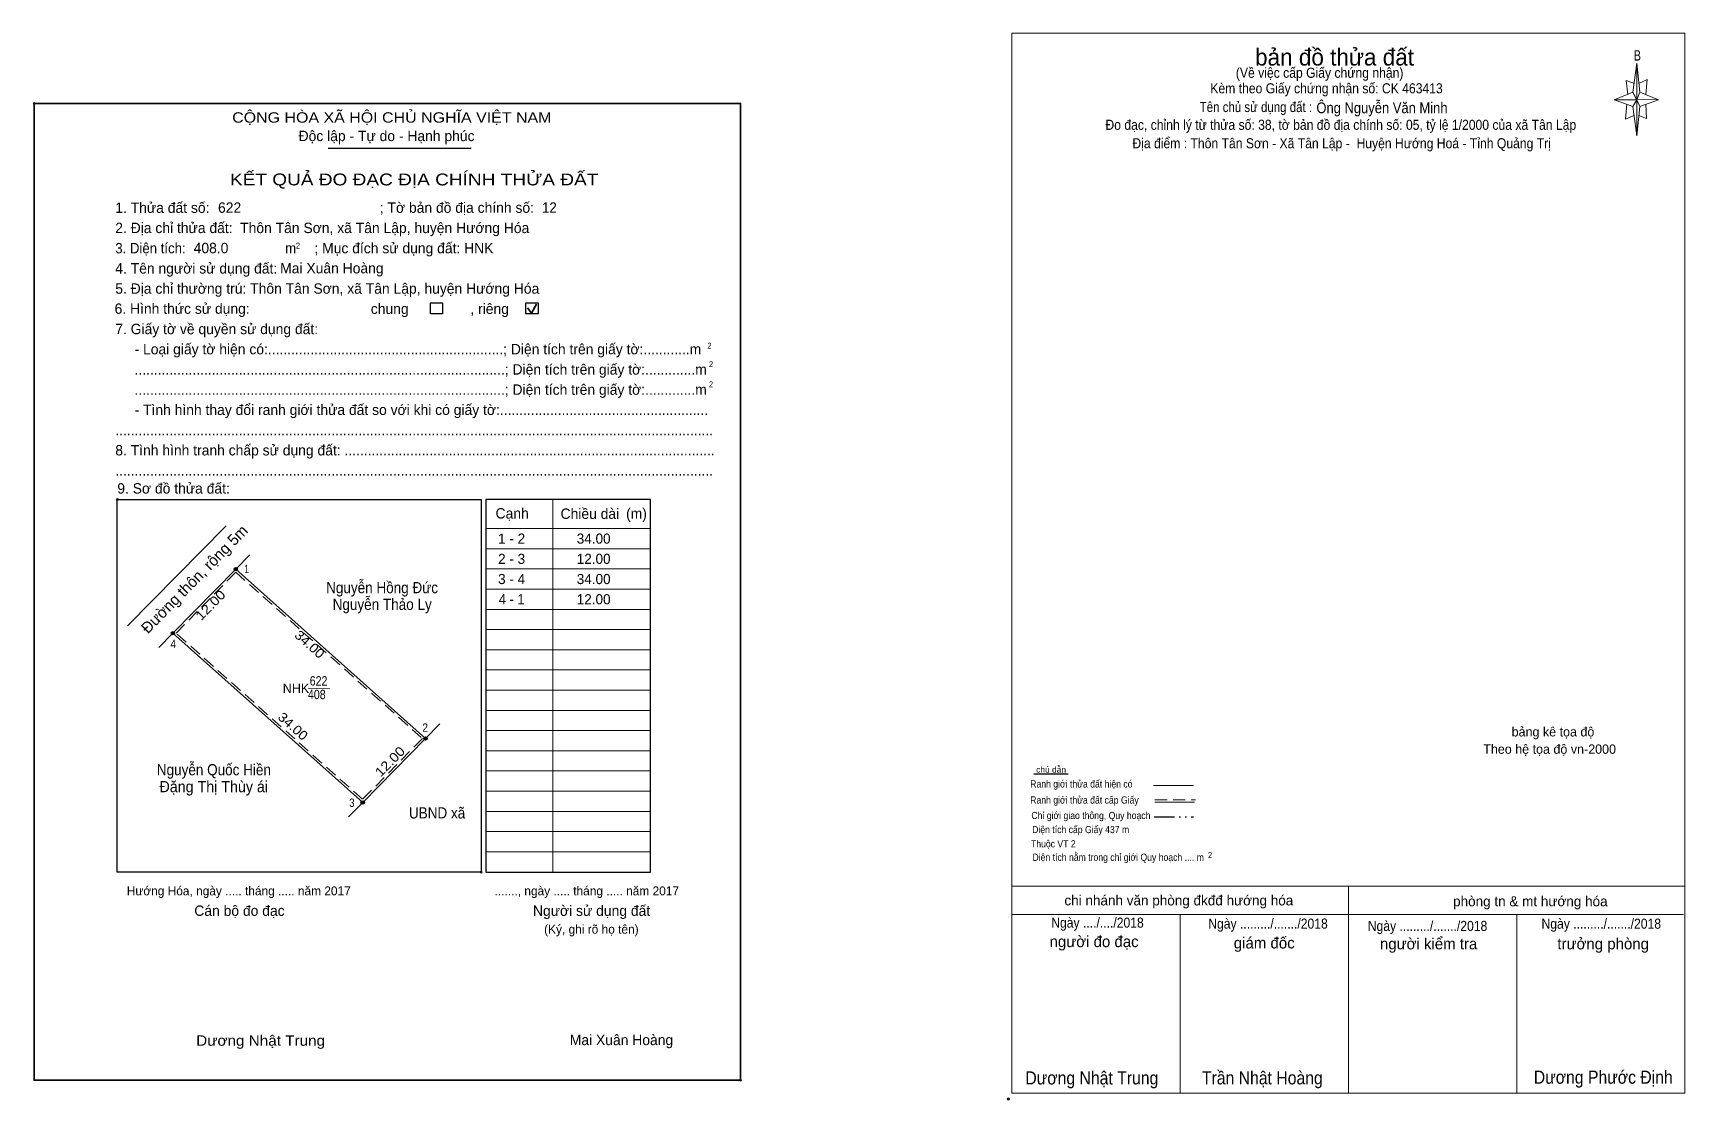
# Model space of a CAD drawing. Header units: metres. Extents: x 547721 to 548676, y 1837899 to 1838052.
# Drawn here: x 548092.9 to 548313.8, y 1837909.6 to 1838052.3 of the extents above; entities that cross this region are included whole.
import ezdxf
from ezdxf.enums import TextEntityAlignment as Align

# ---------------------------------------------------------------- set-up
doc = ezdxf.new("R2010")
doc.units = ezdxf.units.M
doc.header["$LTSCALE"] = 0.54
doc.header["$PDMODE"] = 32
doc.header["$PDSIZE"] = 0.27
doc.linetypes.add('DASH_DOUBLE_DOT', pattern=[9.2, 5, -1.2, 0.3, -1.2, 0.3, -1.2])
doc.linetypes.add('MEDIUM_DASHED', pattern=[4.5, 3, -1.5])
for name, color, linetype, lineweight in [('1', 7, 'Continuous', 13), ('10', 7, 'Continuous', 13), ('11', 7, 'Continuous', 25), ('2', 7, 'Continuous', 35), ('27', 7, 'Continuous', 13), ('4', 7, 'Continuous', 13), ('50', 7, 'Continuous', 25), ('63', 7, 'Continuous', 13)]:
    doc.layers.add(name, color=color, linetype=linetype, lineweight=lineweight)
for name, color, linetype in [('36', 7, 'Continuous'), ('48', 7, 'Continuous'), ('52', 7, 'Continuous'), ('6', 7, 'Continuous'), ('9', 7, 'Continuous')]:
    doc.layers.add(name, color=color, linetype=linetype)

msp = doc.modelspace()

# ---------------------------------------------------------------- texts
at = {"layer": '1'}
for s, height, width, p in [('CỘNG HÒA XÃ HỘI CHỦ NGHĨA VIỆT NAM', 1.388, 1.15, (548119.53, 1838040.32)), ('3. Diện tích:', 1.388, 0.95, (548103.9, 1838022.84)), ('m', 1.388, 0.95, (548126.62, 1838022.84)), ('2', 0.7928, 0.9, (548128.05, 1838023.47)), ('2', 0.7928, 0.9, (548183.07, 1838010.1)), ('2', 0.7928, 0.9, (548183.28, 1838007.63)), ('2', 0.7928, 0.9, (548183.28, 1838004.93)), ('Dương Nhật Trung', 1.388, 1.1, (548114.72, 1837916.85))]:
    msp.add_text(s, height=height, dxfattribs=dict(at, width=width)).set_placement(p)
for s, height, p in [('Độc lập - Tự do - Hạnh phúc', 1.388, (548128.41, 1838037.85)), ('1. Thửa đất số:', 1.388, (548103.9, 1838028.25)), ('; Tờ bản đồ địa chính số:', 1.388, (548139.27, 1838028.26)), ('2. Địa chỉ thửa đất:', 1.388, (548103.9, 1838025.55)), ('; Mục đích sử dụng đất: HNK', 1.388, (548130.53, 1838022.84)), ('4. Tên người sử dụng đất:', 1.388, (548103.9, 1838020.14)), ('5. Địa chỉ thường trú: Thôn Tân Sơn, xã Tân Lập, huyện Hướng Hóa', 1.388, (548103.9, 1838017.44)), ('chung                , riêng', 1.388, (548138.07, 1838014.73)), ('7. Giấy tờ về quyền sử dụng đất:', 1.388, (548103.9, 1838012.03)), ('     - Loại giấy tờ hiện có:.............................................................; Diện tích trên giấy tờ:............m', 1.388, (548103.9, 1838009.33)), ('     ................................................................................................; Diện tích trên giấy tờ:.............m', 1.388, (548103.9, 1838006.62)), ('     ................................................................................................; Diện tích trên giấy tờ:.............m', 1.388, (548103.9, 1838003.92)), ('     - Tình hình thay đổi ranh giới thửa đất so với khi có giấy tờ:......................................................', 1.388, (548103.9, 1838001.22)), ('...........................................................................................................................................................', 1.388, (548103.9, 1837998.51)), ('8. Tình hình tranh chấp sử dụng đất: ................................................................................................', 1.388, (548103.9, 1837995.81)), ('...........................................................................................................................................................', 1.388, (548103.9, 1837993.11)), ('9. Sơ đồ thửa đất:', 1.388, (548104.17, 1837990.71)), ('Cạnh', 1.388, (548154.75, 1837987.37)), ('Chiều dài', 1.388, (548163.44, 1837987.32)), ('(m)', 1.388, (548172.2, 1837987.34)), ('Hướng Hóa, ngày ..... tháng ..... năm 2017', 1.189, (548105.44, 1837936.97)), ('......., ngày ..... tháng ..... năm 2017', 1.189, (548154.62, 1837936.97)), ('Cán bộ đo đạc', 1.388, (548114.47, 1837934.22)), ('Người sử dụng đất', 1.388, (548159.75, 1837934.22)), ('(Ký, ghi rõ họ tên)', 1.189, (548161.24, 1837931.84))]:
    msp.add_text(s, height=height, dxfattribs=at).set_placement(p)
for s, height, width, p in [('KẾT QUẢ ĐO ĐẠC ĐỊA CHÍNH THỬA ĐẤT', 1.586, 1.2, (548143.865, 1838031.93)), ('622', 1.25, 0.85, (548131.085, 1837965.03)), ('408', 1.25, 0.85, (548130.845, 1837963.21))]:
    msp.add_text(s, height=height, dxfattribs=dict(at, width=width)).set_placement(p, align=Align.CENTER)
msp.add_text('NHK', height=1.25, dxfattribs=at).set_placement((548128.065, 1837964.02), align=Align.CENTER)
at = {"layer": '10'}
msp.add_text('Đường thôn, rộng 5m', height=1.5, rotation=45.506, dxfattribs=at).set_placement((548108.26, 1837971.86))
at = {"layer": '36'}
for s, width, p in [('Nguyễn Hồng Đức', 0.9, (548139.575, 1837977.38)), ('Nguyễn Thảo Ly', 0.9, (548139.59, 1837975.14)), ('Nguyễn Quốc Hiền', 0.9, (548117.085, 1837953.02)), ('Đặng Thị Thùy ái', 0.95, (548117.07, 1837950.76)), ('UBND xã', 0.9, (548146.93, 1837947.25))]:
    msp.add_text(s, height=1.5, dxfattribs=dict(at, width=width)).set_placement(p, align=Align.CENTER)
at = {"layer": '4'}
for s, height, p in [('bản đồ thửa đất', 2.25, (548266.925, 1838047.96)), ('bảng kê tọa độ', 1.25, (548296.135, 1837958.22)), ('Theo hệ tọa độ vn-2000', 1.25, (548295.685, 1837955.9)), ('chi nhánh văn phòng đkđđ hướng hóa', 1.35, (548246.11, 1837935.62)), ('phòng tn & mt hướng hóa', 1.35, (548293.105, 1837935.5)), ('người đo đạc', 1.5, (548234.775, 1837930.04)), ('giám đốc', 1.5, (548257.525, 1837929.86)), ('người kiểm tra', 1.5, (548279.505, 1837929.74)), ('trưởng phòng', 1.5, (548302.845, 1837929.74))]:
    msp.add_text(s, height=height, dxfattribs=at).set_placement(p, align=Align.CENTER)
for s, height, width, p in [('B', 1.378, 0.8, (548307.41, 1838048.62)), ('(Về việc cấp Giấy chứng nhận)', 1.35, 0.9, (548264.935, 1838046.32)), ('Kèm theo Giấy chứng nhận số: CK 463413', 1.35, 0.9, (548265.855, 1838044.24)), ('Tên chủ sử dụng đất :', 1.35, 0.85, (548256.405, 1838041.74)), ('Đo đạc, chỉnh lý từ thửa số: 38, tờ bản đồ địa chính số: 05, tỷ lệ 1/2000 của xã Tân Lập', 1.35, 0.9, (548267.765, 1838039.36)), ('Địa điểm : Thôn Tân Sơn - Xã Tân Lập -  Huyện Hướng Hoá - Tỉnh Quảng Trị ', 1.35, 0.9, (548268.105, 1838036.89)), ('chú dẫn', 0.7999, 1.05, (548229.03, 1837953.39)), ('Ranh giới thửa đất hiện có ', 0.96, 0.9, (548233.235, 1837951.39)), ('Ranh giới thửa đất cấp Giấy', 0.96, 0.9, (548233.49, 1837949.24)), ('Chỉ giới giao thông, Quy hoạch', 0.96, 0.9, (548234.35, 1837947.17)), ('Diện tích cấp Giấy 437 m', 0.96, 0.9, (548232.98, 1837945.29)), ('Thuộc VT 2', 0.96, 0.9, (548229.325, 1837943.38)), ('Diện tích nằm trong chỉ giới Quy hoạch .... m', 0.96, 0.9, (548237.995, 1837941.58)), ('2', 0.8, 0.8, (548250.28, 1837941.96)), ('Ngày ..../..../2018', 1.35, 0.9, (548235.23, 1837932.64)), ('Ngày ........./......./2018', 1.35, 0.9, (548258.03, 1837932.51)), ('Ngày ........./......./2018', 1.35, 0.9, (548279.36, 1837932.2)), ('Ngày ........./......./2018', 1.35, 0.9, (548302.59, 1837932.5)), ('Dương Nhật Trung', 1.75, 0.9, (548234.475, 1837911.67)), ('Trần Nhật Hoàng', 1.75, 0.9, (548257.27, 1837911.68)), ('Dương Phước Định', 1.75, 0.9, (548302.855, 1837911.77))]:
    msp.add_text(s, height=height, dxfattribs=dict(at, width=width)).set_placement(p, align=Align.CENTER)
at = {"layer": '4', "width": 0.9}
msp.add_text('Ông Nguyễn Văn Minh', height=1.44, dxfattribs=at).set_placement((548264.5, 1838041.59))
at = {"layer": '48'}
msp.add_text('6. Hình thức sử dụng:', height=1.388, dxfattribs=at).set_placement((548103.81, 1838014.75))
at = {"layer": '52'}
for s, p in [('1 - 2', (548156.895, 1837984.01)), ('34.00', (548167.865, 1837984.01)), ('2 - 3', (548156.895, 1837981.3)), ('12.00', (548167.865, 1837981.3)), ('3 - 4', (548156.895, 1837978.6)), ('34.00', (548167.865, 1837978.6)), ('12.00', (548167.865, 1837975.9))]:
    msp.add_text(s, height=1.352, dxfattribs=at).set_placement(p, align=Align.CENTER)
at = {"layer": '52', "width": 0.95}
msp.add_text('4 - 1', height=1.352, dxfattribs=at).set_placement((548156.895, 1837975.9), align=Align.CENTER)
at = {"layer": '6'}
for s, p in [('622', (548117.64, 1838028.26)), ('Thôn Tân Sơn, xã Tân Lập, huyện Hướng Hóa', (548120.6, 1838025.55)), ('408.0', (548114.38, 1838022.86)), ('Mai Xuân Hoàng', (548125.95, 1838020.16)), ('Mai Xuân Hoàng', (548164.67, 1837916.93))]:
    msp.add_text(s, height=1.388, dxfattribs=at).set_placement(p)
at = {"layer": '6', "width": 0.95}
msp.add_text('12', height=1.388, dxfattribs=at).set_placement((548160.97, 1838028.28))
at = {"layer": '63'}
for s, rotation, width, p in [('12.00', 45.506, 1.15, (548117.0716, 1837975.352)), ('34.00', 318.278, 1.1, (548129.4691, 1837970.0826)), ('34.00', 318.278, 1.1, (548127.2491, 1837959.1126)), ('12.00', 45.506, 1.15, (548141.0716, 1837954.422))]:
    msp.add_text(s, height=1.25, rotation=rotation, dxfattribs=dict(at, width=width)).set_placement(p, align=Align.CENTER)
at = {"layer": '9'}
for s, width, p in [('1', 0.75, (548121.46, 1837980.07)), ('4', 0.9, (548111.65, 1837970.03)), ('2', 0.9, (548145.345, 1837958.84)), ('3', 0.85, (548135.54, 1837948.79))]:
    msp.add_text(s, height=1.126, dxfattribs=dict(at, width=width)).set_placement(p, align=Align.CENTER)

# ---------------------------------------------------------------- hatches: boundary and pattern name
at = {"layer": '11'}
for points in [[(548120.2353, 1837980.59, 1), (548119.7847, 1837980.59, 1)], [(548111.8253, 1837972.03, 1), (548111.3747, 1837972.03, 1)], [(548145.6153, 1837957.96, 1), (548145.1647, 1837957.96, 1)], [(548137.2053, 1837949.4, 1), (548136.7547, 1837949.4, 1)], [(548137.2053, 1837949.4, 1), (548136.7547, 1837949.4, 1)]]:
    msp.add_hatch(color=256, dxfattribs=at).paths.add_polyline_path(points)

# ---------------------------------------------------------------- linework, layer by layer
at = {"layer": '1', "lineweight": 25}
for p, q in [((548132.38, 1838036.9), (548151.48, 1838036.9)), ((548175.46, 1837989.93), (548153.45, 1837989.93)), ((548153.45, 1837989.93), (548153.45, 1837987.08)), ((548175.46, 1837940.08), (548175.46, 1837989.93)), ((548104.17, 1837945.91), (548104.17, 1837987.08)), ((548153.45, 1837987.08), (548153.45, 1837945.91)), ((548153.45, 1837945.91), (548153.45, 1837940.08))]:
    msp.add_line(p, q, dxfattribs=at)
at = {"layer": '1', "lineweight": 35}
for p, q in [((548159.56, 1838014.85), (548160.21, 1838016.02)), ((548159.02, 1838015.55), (548159.56, 1838014.85))]:
    msp.add_line(p, q, dxfattribs=at)
at = {"layer": '1'}
for p, q in [((548162.39, 1837989.93), (548162.39, 1837940.08)), ((548153.45, 1837986.03), (548159.73, 1837986.03)), ((548159.73, 1837986.03), (548168.58, 1837986.03)), ((548168.58, 1837986.03), (548175.46, 1837986.03)), ((548153.45, 1837983.33), (548159.73, 1837983.33)), ((548159.73, 1837983.33), (548168.58, 1837983.33)), ((548168.58, 1837983.33), (548175.46, 1837983.33)), ((548153.45, 1837980.63), (548159.73, 1837980.63)), ((548159.73, 1837980.63), (548168.58, 1837980.63)), ((548168.58, 1837980.63), (548175.46, 1837980.63)), ((548153.45, 1837977.93), (548159.73, 1837977.93)), ((548159.73, 1837977.93), (548168.58, 1837977.93)), ((548168.58, 1837977.93), (548175.46, 1837977.93)), ((548153.45, 1837975.22), (548159.73, 1837975.22)), ((548159.73, 1837975.22), (548168.58, 1837975.22)), ((548168.58, 1837975.22), (548175.46, 1837975.22)), ((548153.45, 1837972.52), (548159.73, 1837972.52)), ((548159.73, 1837972.52), (548168.58, 1837972.52)), ((548168.58, 1837972.52), (548175.46, 1837972.52)), ((548153.45, 1837969.82), (548159.73, 1837969.82)), ((548159.73, 1837969.82), (548168.58, 1837969.82)), ((548168.58, 1837969.82), (548175.46, 1837969.82)), ((548153.45, 1837967.11), (548159.73, 1837967.11)), ((548159.73, 1837967.11), (548168.58, 1837967.11)), ((548168.58, 1837967.11), (548175.46, 1837967.11)), ((548153.45, 1837964.41), (548159.73, 1837964.41)), ((548159.73, 1837964.41), (548168.58, 1837964.41)), ((548168.58, 1837964.41), (548175.46, 1837964.41)), ((548153.45, 1837961.71), (548159.73, 1837961.71)), ((548159.73, 1837961.71), (548168.58, 1837961.71)), ((548168.58, 1837961.71), (548175.46, 1837961.71)), ((548153.45, 1837959), (548159.73, 1837959)), ((548159.73, 1837959), (548168.58, 1837959)), ((548168.58, 1837959), (548175.46, 1837959)), ((548153.45, 1837956.3), (548159.73, 1837956.3)), ((548159.73, 1837956.3), (548168.58, 1837956.3)), ((548168.58, 1837956.3), (548175.46, 1837956.3)), ((548153.45, 1837953.6), (548159.73, 1837953.6)), ((548159.73, 1837953.6), (548168.58, 1837953.6)), ((548168.58, 1837953.6), (548175.46, 1837953.6)), ((548153.45, 1837950.89), (548159.73, 1837950.89)), ((548159.73, 1837950.89), (548168.58, 1837950.89)), ((548168.58, 1837950.89), (548175.46, 1837950.89)), ((548153.45, 1837948.19), (548159.73, 1837948.19)), ((548159.73, 1837948.19), (548168.58, 1837948.19)), ((548168.58, 1837948.19), (548175.46, 1837948.19)), ((548153.45, 1837945.49), (548168.58, 1837945.49)), ((548168.58, 1837945.49), (548175.46, 1837945.49)), ((548153.45, 1837942.78), (548168.58, 1837942.78)), ((548168.58, 1837942.78), (548175.46, 1837942.78))]:
    msp.add_line(p, q, dxfattribs=at)
at = {"layer": '1', "lineweight": 25}
for points in [[(548104.17, 1837987.08), (548104.17, 1837989.91), (548152.82, 1837989.91), (548152.82, 1837987.08), (548152.82, 1837945.91)], [(548152.82, 1837945.91), (548152.82, 1837940.08), (548104.17, 1837940.08), (548104.17, 1837945.91)], [(548153.45, 1837940.08), (548175.46, 1837940.08), (548175.46, 1837940.57)]]:
    msp.add_lwpolyline(points, dxfattribs=at)
at = {"layer": '1'}
msp.add_lwpolyline([(548120.01, 1837980.59), (548145.39, 1837957.96), (548136.98, 1837949.4), (548111.6, 1837972.03)], close=True, dxfattribs=at)
for p in [(548093.04, 1838042.89), (548104.17, 1837989.91), (548152.82, 1837940.08), (548187.5, 1837912.24)]:
    msp.add_point(p, dxfattribs=at)
at = {"layer": '10'}
msp.add_line((548118.72, 1837986.41), (548105.54, 1837973), dxfattribs=at)
msp.add_lwpolyline([(548136.98, 1837949.4), (548111.6, 1837972.03), (548120.01, 1837980.59), (548145.39, 1837957.96)], close=True, dxfattribs=at)
at = {"layer": '10', "linetype": 'MEDIUM_DASHED'}
msp.add_lwpolyline([(548136.97, 1837949.81), (548112.03, 1837972.04), (548120.02, 1837980.18), (548144.96, 1837957.95)], close=True, dxfattribs=at)
at = {"layer": '11'}
for centre in [(548120.01, 1837980.59), (548111.6, 1837972.03), (548145.39, 1837957.96), (548136.98, 1837949.4), (548136.98, 1837949.4)]:
    msp.add_circle(centre, 0.2253, dxfattribs=at)
at = {"layer": '2'}
msp.add_lwpolyline([(548093.04, 1838042.89), (548187.5, 1838042.89), (548187.5, 1837912.24), (548093.04, 1837912.24)], close=True, dxfattribs=at)
at = {"layer": '27'}
for p, q in [((548120.01, 1837980.59), (548121.9, 1837982.52)), ((548111.6, 1837972.03), (548109.71, 1837970.1)), ((548145.39, 1837957.96), (548147.28, 1837959.89)), ((548136.98, 1837949.4), (548135.09, 1837947.47))]:
    msp.add_line(p, q, dxfattribs=at)
at = {"layer": '4'}
for p, q in [((548306.83, 1838044.38), (548307.33, 1838048.28)), ((548306.83, 1838042.48), (548304.33, 1838043.38)), ((548307.73, 1838042.48), (548307.33, 1838038.58)), ((548307.73, 1838044.38), (548310.23, 1838043.38)), ((548308.53, 1838042.78), (548308.63, 1838040.88)), ((548308.63, 1838040.88), (548307.63, 1838041.28)), ((548242.71, 1837951.67), (548248.09, 1837951.67)), ((548242.91, 1837949.43), (548248.18, 1837949.43)), ((548223.78, 1837938.21), (548313.78, 1837938.21)), ((548223.78, 1837938.21), (548313.78, 1837938.21)), ((548223.78, 1837938.21), (548313.78, 1837938.21)), ((548268.78, 1837910.51), (548268.78, 1837938.21)), ((548223.78, 1837934.41), (548313.58, 1837934.41)), ((548246.28, 1837910.51), (548246.28, 1837934.41)), ((548291.28, 1837910.51), (548291.28, 1837934.41)), ((548313.78, 1837910.51), (548223.78, 1837910.51))]:
    msp.add_line(p, q, dxfattribs=at)
at = {"layer": '4', "lineweight": 25}
msp.add_line((548231.33, 1837953.16), (548226.71, 1837953.16), dxfattribs=at)
at = {"layer": '4', "linetype": 'MEDIUM_DASHED'}
msp.add_line((548242.91, 1837949.75), (548248.35, 1837949.75), dxfattribs=at)
at = {"layer": '4', "linetype": 'DASH_DOUBLE_DOT', "lineweight": 25}
msp.add_line((548242.81, 1837947.46), (548248.05, 1837947.46), dxfattribs=at)
at = {"layer": '4'}
for points in [[(548223.78, 1838052.31), (548313.78, 1838052.31), (548313.78, 1837910.51), (548223.78, 1837910.51)], [(548307.33, 1838048.28), (548307.73, 1838044.38), (548307.33, 1838043.38)], [(548307.33, 1838043.38), (548304.33, 1838043.38), (548306.83, 1838044.38), (548307.73, 1838042.48), (548310.23, 1838043.38), (548307.33, 1838043.48)], [(548307.33, 1838043.38), (548307.33, 1838038.58), (548306.83, 1838042.48)]]:
    msp.add_lwpolyline(points, close=True, dxfattribs=at)
for points in [[(548307.03, 1838045.58), (548305.93, 1838045.98), (548306.13, 1838044.08)], [(548307.63, 1838045.58), (548308.73, 1838046.08), (548308.53, 1838044.08)], [(548307.33, 1838043.38), (548306.83, 1838044.38), (548304.33, 1838043.38)], [(548306.03, 1838042.78), (548305.83, 1838040.78), (548306.93, 1838041.28)], [(548307.33, 1838043.38), (548307.73, 1838042.48), (548310.23, 1838043.38)]]:
    msp.add_lwpolyline(points, dxfattribs=at)
msp.add_point((548223.31, 1837909.73), dxfattribs=at)
at = {"layer": '50'}
for points in [[(548146.04, 1838016.24), (548147.67, 1838016.24), (548147.67, 1838014.73), (548146.04, 1838014.73)], [(548158.81, 1838016.24), (548160.43, 1838016.24), (548160.43, 1838014.73), (548158.81, 1838014.73)]]:
    msp.add_lwpolyline(points, close=True, dxfattribs=at)
at = {"layer": '63'}
msp.add_line((548129.68, 1837964.68), (548132.54, 1837964.64), dxfattribs=at)

msp.set_redraw_order([(e.dxf.handle, doc.entitydb.next_handle()) for e in msp.query("TEXT MTEXT ATTDEF DIMENSION ARC_DIMENSION")])  # texts and dimensions are drawn at this point

doc.saveas('drawing.dxf')
